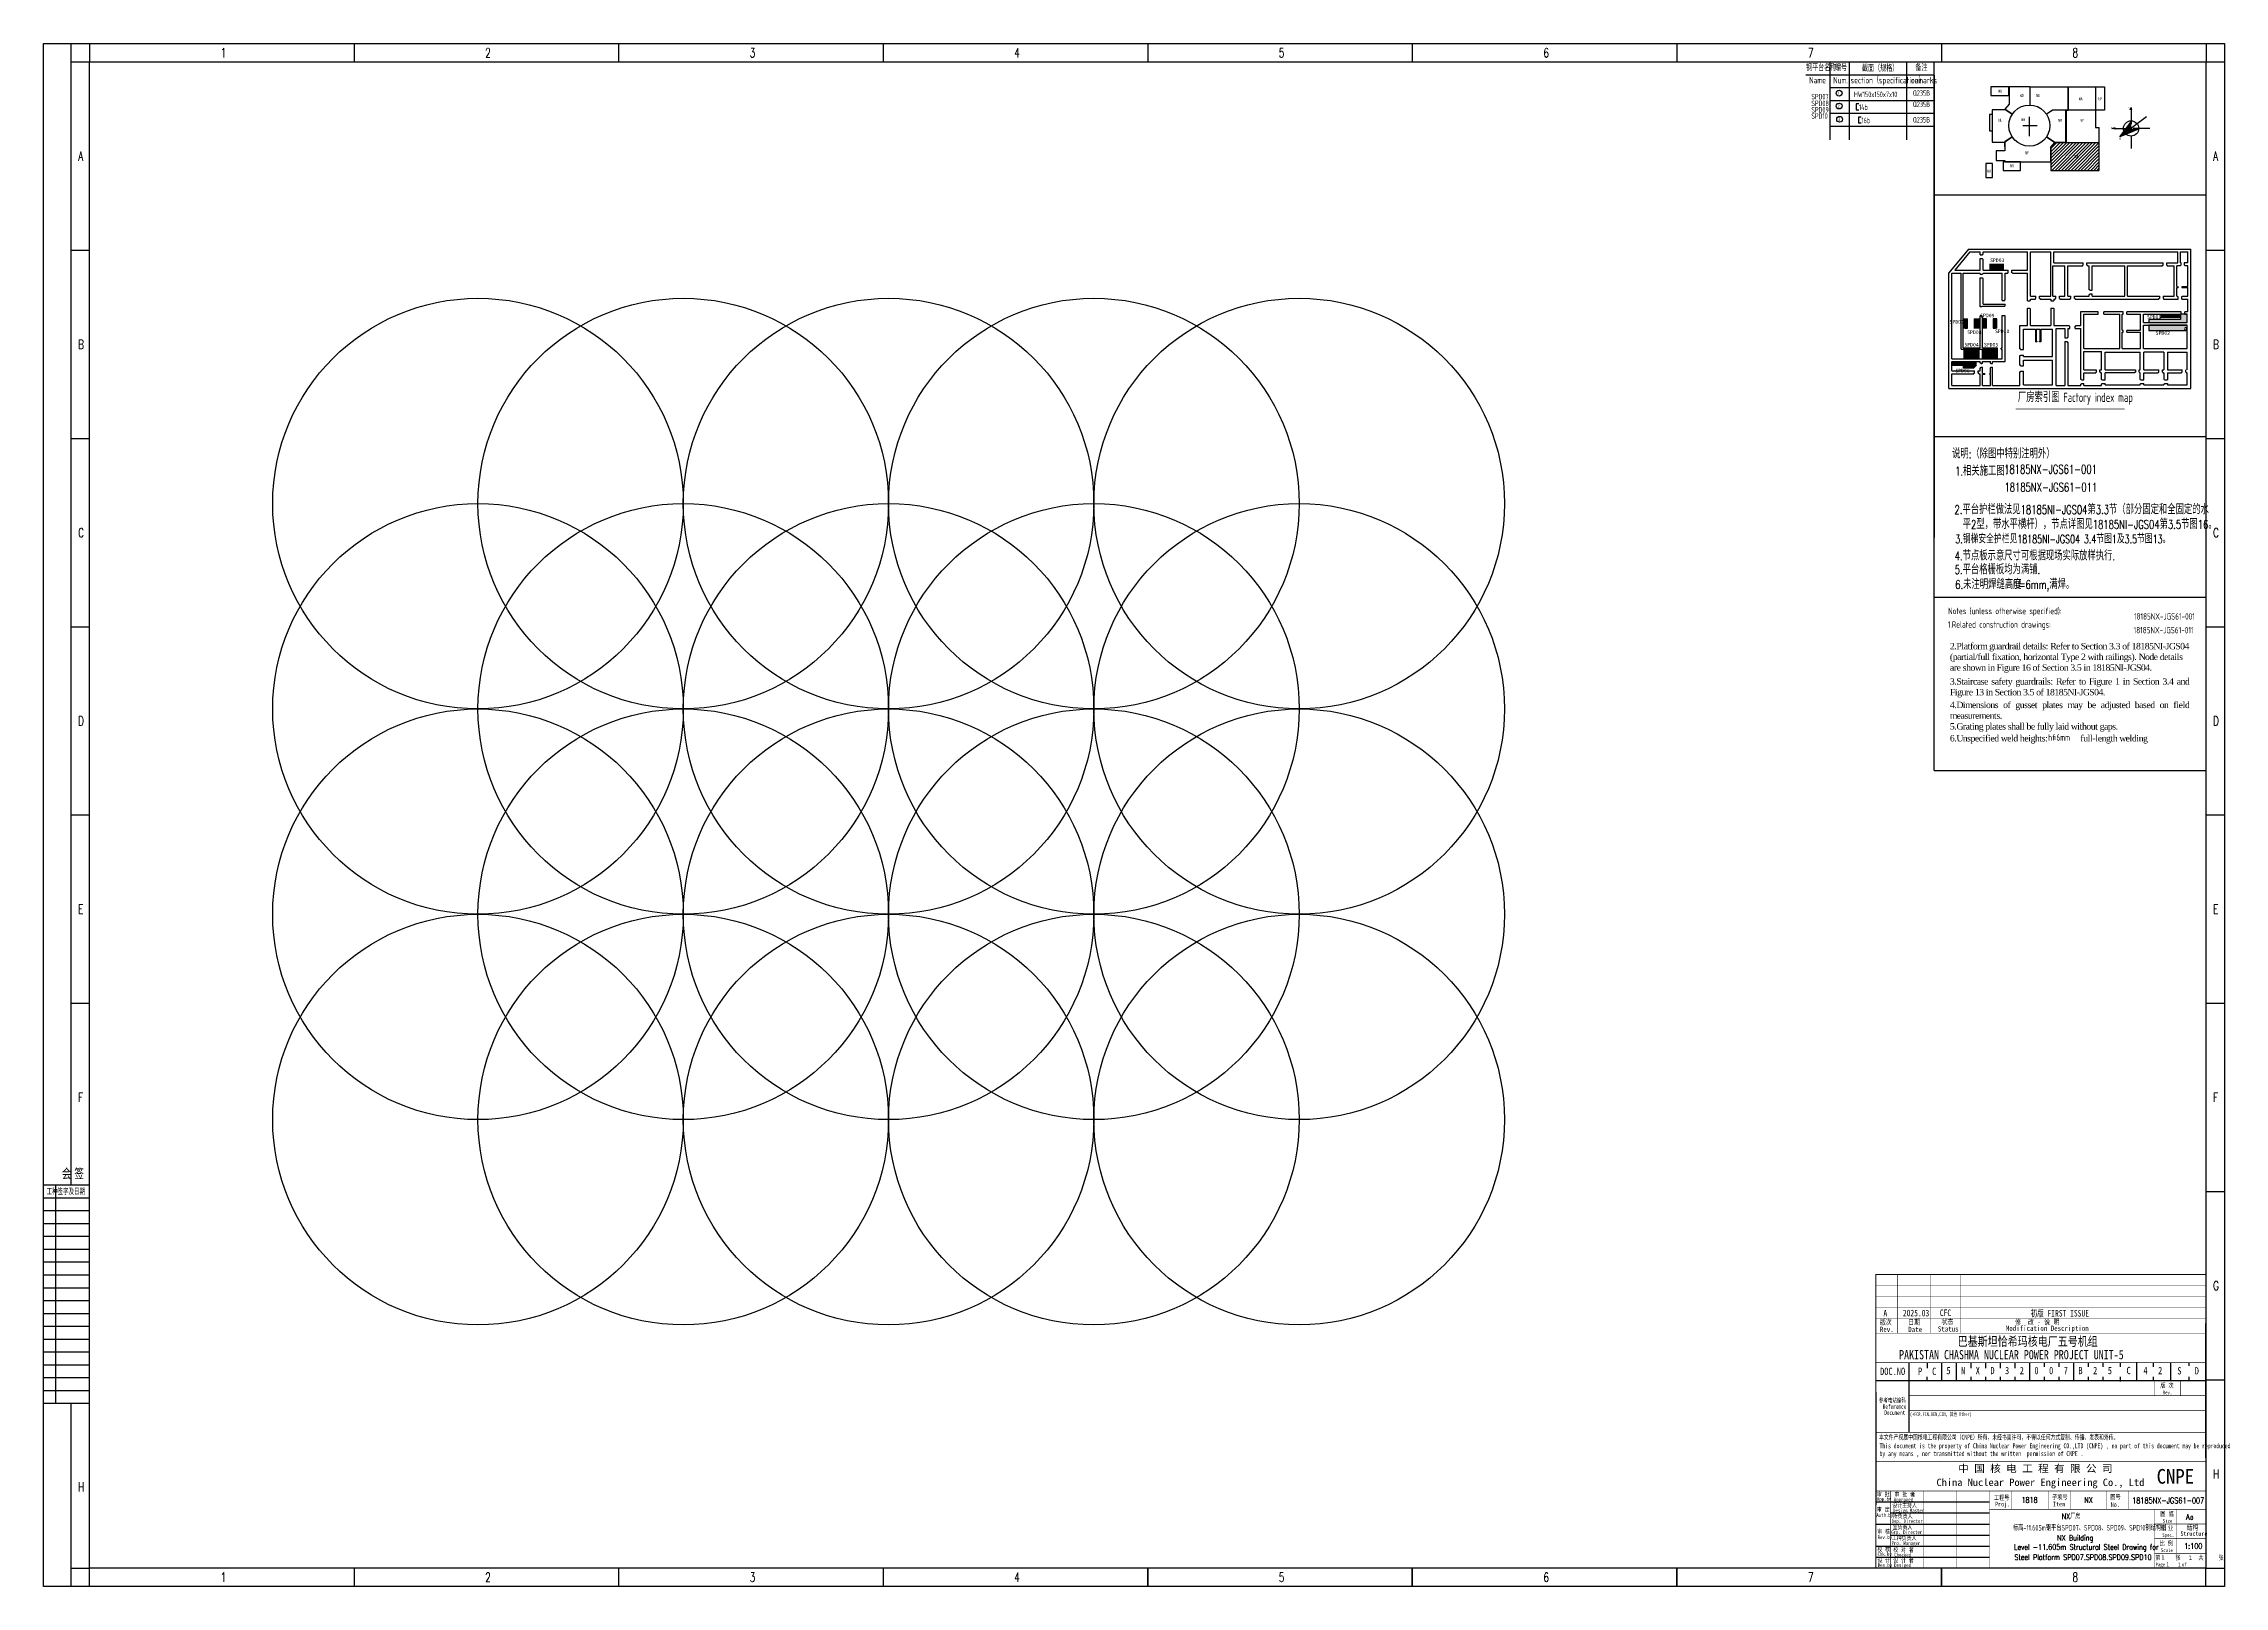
# Model space of a CAD drawing. Header units: metres. Extents: x 15327 to 134227, y 302559 to 386659.
import ezdxf
from ezdxf.enums import TextEntityAlignment as Align

# ---------------------------------------------------------------- set-up
doc = ezdxf.new("R2010")
doc.units = ezdxf.units.M
for name, pattern in [('CENTER', [2, 1.25, -0.25, 0.25, -0.25]), ('CONTINOUS', [0]), ('DASH', [0.35, 0.25, -0.1]), ('DOTE', [2.42, 2, -0.2, 0.02, -0.2]), ('HIDDEN', [0.375, 0.25, -0.125])]:
    doc.linetypes.add(name, pattern=pattern)
for name, color, linetype in [('1', 1, 'CONTINUOUS'), ('C77(文本)', 3, 'CONTINUOUS'), ('DEN202303', 1, 'CONTINUOUS'), ('DOTE', 11, 'DOTE'), ('DX条件钢平台', 52, 'CONTINUOUS'), ('NUM', 7, 'CONTINUOUS'), ('PDIM', 3, 'CONTINUOUS'), ('PUB_TEXT', 7, 'CONTINUOUS'), ('STEEL', 7, 'CONTINUOUS'), ('TEXT', 7, 'CONTINUOUS'), ('TK', 7, 'CONTINUOUS'), ('Wall', 7, 'CONTINUOUS'), ('图框', 4, 'CONTINOUS'), ('土建', 4, 'CONTINUOUS'), ('墙柱标注', 220, 'CONTINUOUS'), ('房间号', 7, 'CONTINUOUS'), ('指北针', 3, 'CONTINUOUS'), ('标注', 3, 'CONTINUOUS'), ('梁__虚线', 4, 'DASH'), ('河北布置专业DX条件2015.6.5', 1, 'CONTINUOUS')]:
    doc.layers.add(name, color=color, linetype=linetype)
doc.styles.add('0902', font='tssdeng.shx', dxfattribs={"width": 0.7, "bigfont": 'tssdchn.shx'})
doc.styles.add('1', font='ROMANS', dxfattribs={"width": 0.7, "bigfont": 'HZTXT'})
doc.styles.add('bine', font='binee.shx', dxfattribs={"width": 0.7, "bigfont": 'binec.shx'})
doc.styles.add('CHINESE-3', font='romand.shx', dxfattribs={"width": 0.8, "bigfont": 'ochinese.shx'})
doc.styles.add('HT', font='simhei.ttf')
doc.styles.add('HZ', font='TXT.shx', dxfattribs={"width": 0.7, "bigfont": 'hz.shx'})
doc.styles.add('RH', font='romans.shx', dxfattribs={"width": 0.7, "bigfont": 'hz.shx'})
doc.styles.add('ROMAND', font='romand.shx', dxfattribs={"width": 0.7, "bigfont": 'ochinese.shx'})
doc.styles.add('S1', font='tssdeng.shx', dxfattribs={"width": 0.7, "bigfont": 'tssdchn.shx'})
doc.styles.add('TSSD_DIMENSION', font='tssdeng.shx', dxfattribs={"width": 0.7, "bigfont": 'Hztxt.shx'})
doc.styles.add('TSSD_Rein', font='Tssdeng.shx', dxfattribs={"width": 0.7, "bigfont": 'hztxt.shx'})
doc.styles.add('宋体', font='txt', dxfattribs={"width": 0.7})
doc.styles.add('汉字', font='STFANGSO.TTF', dxfattribs={"width": 0.8, "height": 4})
pattern_1 = [(0, (-256087.57, 808359.338), (0, 27.94), [20.32, -7.62]), (90, (-256087.57, 808359.338), (-27.94, 2e-15), [20.32, -7.62])]
pattern_2 = [(0, (-1655251.5, 3038820.666), (0, 27.94), [20.32, -7.62]), (90, (-1655251.5, 3038820.666), (-27.94, 2e-15), [20.32, -7.62])]

# ---------------------------------------------------------------- blocks, each defined once
blk = doc.blocks.new('会签')
at = {"color": 0}
for p, q in [((3629.7, -1305.7), (3604.7, -1305.7)), ((3611.4, -1424.7), (3611.4, -1305.7)), ((3629.7, -1312.7), (3604.7, -1312.7)), ((3629.7, -1319.7), (3604.7, -1319.7)), ((3629.7, -1326.7), (3604.7, -1326.7)), ((3629.7, -1333.7), (3604.7, -1333.7)), ((3629.7, -1340.7), (3604.7, -1340.7)), ((3629.7, -1347.7), (3604.7, -1347.7)), ((3629.7, -1354.7), (3604.7, -1354.7)), ((3629.7, -1361.7), (3604.7, -1361.7)), ((3629.7, -1368.7), (3604.7, -1368.7)), ((3629.7, -1375.7), (3604.7, -1375.7)), ((3629.7, -1382.7), (3604.7, -1382.7)), ((3629.7, -1389.7), (3604.7, -1389.7)), ((3629.7, -1396.7), (3604.7, -1396.7)), ((3629.7, -1403.7), (3604.7, -1403.7)), ((3629.7, -1410.7), (3604.7, -1410.7)), ((3629.7, -1417.7), (3604.7, -1417.7)), ((3629.7, -1424.7), (3604.7, -1424.7))]:
    blk.add_line(p, q, dxfattribs=at)
at = {"color": 0, "style": 'bine', "width": 0.7}
for s, height, p in [('会 签  ', 6, (3622.2, -1302.5)), ('工种签字及日期', 3.3, (3616.8, -1310.9))]:
    blk.add_text(s, height=height, dxfattribs=at).set_placement(p, align=Align.CENTER)
blk = doc.blocks.new('A$C3DE578EB')
at = {"layer": 'Wall', "linetype": 'HIDDEN'}
h = blk.add_hatch(dxfattribs=at)
h.set_pattern_fill('ANSI31', color=2, scale=3, style=0)
h.set_pattern_definition([(45, (-5943.466, 331319.66), (-6.7351921, 6.7351921), [])])
h.paths.add_polyline_path([(4784, 2580), (4754, 2580), (4754, 2540), (4784, 2540)])
h = blk.add_hatch(dxfattribs=at)
h.set_pattern_fill('ANSI31', color=2, scale=3, style=0)
h.set_pattern_definition([(45, (-5755.466, 331319.66), (-6.7351921, 6.7351921), [])])
h.paths.add_polyline_path([(4972, 2580), (4942, 2580), (4942, 2540), (4972, 2540)])
at = {"layer": 'Wall'}
for p, q in [((1071, 7600), (0, 6302)), ((1146, 7440), (321, 6440)), ((1071, 7600), (13192, 7600)), ((1146, 7440), (1700, 7440)), ((1700, 7338), (1700, 7440)), ((1700, 7280), (1700, 7440)), ((1700, 7280), (1830, 7280)), ((1830, 7310), (1860, 7310)), ((1830, 7280), (1830, 7310)), ((1860, 7440), (4282, 7440)), ((1860, 7338), (1860, 7440)), ((1860, 7310), (1860, 7440)), ((4242, 7440), (4282, 7440)), ((4282, 6440), (4282, 7440)), ((4442, 7440), (5552, 7440)), ((4442, 5030), (4442, 7440)), ((5552, 5030), (5552, 7440)), ((5712, 7440), (12472, 7440)), ((5712, 6840), (5712, 7440)), ((12472, 6840), (12472, 7440)), ((12632, 6840), (12632, 7440)), ((12632, 7440), (13032, 7440)), ((13032, 6840), (13032, 7440)), ((13192, 0), (13192, 7600)), ((0, 0), (0, 6302)), ((160, 6280), (660, 6280)), ((160, 1620), (160, 6280)), ((321, 6440), (1700, 6440)), ((660, 2140), (660, 6280)), ((780, 6280), (1700, 6280)), ((780, 2220), (780, 6280)), ((1700, 6440), (1700, 7080)), ((1700, 7080), (1830, 7080)), ((1700, 6220), (1700, 6280)), ((1700, 6220), (1830, 6220)), ((1700, 6020), (1830, 6020)), ((1700, 4480), (1700, 6020)), ((1830, 7050), (1830, 7080)), ((1830, 7050), (1860, 7050)), ((1830, 6220), (1830, 6250)), ((1860, 6250), (1830, 6250)), ((1830, 6020), (1830, 5990)), ((1860, 5990), (1830, 5990)), ((1860, 6440), (1860, 7050)), ((1860, 6440), (3232, 6440)), ((1860, 6280), (2892, 6280)), ((1860, 6250), (1860, 6280)), ((1860, 6250), (1860, 6280)), ((1860, 4600), (1860, 5990)), ((2892, 4800), (2892, 6280)), ((3072, 6280), (3202, 6280)), ((3072, 4830), (3072, 6280)), ((3202, 6310), (3202, 6280)), ((3232, 6310), (3202, 6310)), ((3232, 6310), (3232, 6440)), ((3432, 6440), (4282, 6440)), ((3432, 6310), (3432, 6440)), ((3462, 6310), (3432, 6310)), ((3462, 6280), (3462, 6310)), ((3462, 6280), (4282, 6280)), ((4282, 4770), (4282, 6280)), ((5672, 6680), (6322, 6680)), ((5672, 5030), (5672, 6680)), ((5712, 6840), (7322, 6840)), ((6322, 5030), (6322, 6680)), ((6482, 5030), (6482, 6680)), ((6482, 6680), (7292, 6680)), ((7292, 6710), (7322, 6710)), ((7292, 6680), (7292, 6710)), ((7322, 6710), (7322, 6840)), ((7522, 6710), (7522, 6840)), ((7522, 6840), (11672, 6840)), ((7522, 6710), (7552, 6710)), ((7552, 6680), (7552, 6710)), ((7552, 6680), (7642, 6680)), ((7642, 5380), (7642, 6680)), ((7802, 6680), (9582, 6680)), ((7802, 5350), (7802, 6680)), ((9582, 6460), (9582, 6680)), ((9582, 5030), (9582, 6680)), ((9742, 6680), (11642, 6680)), ((9742, 6460), (9742, 6680)), ((9742, 5030), (9742, 6680)), ((11642, 6680), (11642, 6710)), ((11642, 6710), (11672, 6710)), ((11672, 6710), (11672, 6840)), ((11872, 6710), (11872, 6840)), ((11872, 6840), (12472, 6840)), ((11872, 6710), (11902, 6710)), ((11902, 6680), (11902, 6710)), ((11902, 6680), (12272, 6680)), ((12272, 5030), (12272, 6680)), ((12432, 5560), (12432, 6680)), ((12632, 6680), (12432, 6680)), ((12662, 6840), (12632, 6840)), ((12632, 6680), (12632, 6710)), ((12662, 6710), (12632, 6710)), ((12662, 6710), (12662, 6840)), ((13032, 6840), (12822, 6840)), ((12822, 6840), (12822, 6710)), ((12852, 6710), (12822, 6710)), ((12852, 6710), (12852, 6680)), ((13032, 6680), (12852, 6680)), ((13032, 5560), (13032, 6680)), ((2892, 4800), (3042, 4800)), ((3042, 4800), (3042, 4830)), ((3072, 4830), (3042, 4830)), ((4282, 4770), (4412, 4770)), ((4442, 5030), (4742, 5030)), ((4442, 4870), (4712, 4870)), ((4442, 4800), (4442, 4870)), ((4742, 4900), (4742, 5030)), ((4942, 5030), (5552, 5030)), ((4942, 4900), (4942, 5030)), ((4972, 4870), (5552, 4870)), ((5552, 4870), (5552, 4770)), ((5552, 4770), (5712, 4770)), ((5672, 5030), (5822, 5030)), ((5712, 4870), (5712, 4770)), ((5712, 4870), (5792, 4870)), ((5822, 4900), (5822, 5030)), ((6022, 5030), (6322, 5030)), ((6022, 4900), (6022, 5030)), ((6052, 4870), (6612, 4870)), ((6482, 5030), (6642, 5030)), ((6612, 4870), (6612, 4900)), ((6612, 4900), (6642, 4900)), ((6642, 4900), (6642, 5030)), ((6842, 4900), (6842, 5030)), ((6842, 5030), (7642, 5030)), ((6842, 4900), (6872, 4900)), ((6872, 4870), (6872, 4900)), ((6872, 4870), (11442, 4870)), ((7672, 5380), (7642, 5380)), ((7642, 5030), (7642, 5120)), ((7672, 5120), (7642, 5120)), ((7672, 5350), (7672, 5380)), ((7672, 5350), (7802, 5350)), ((7672, 5150), (7672, 5120)), ((7672, 5150), (7802, 5150)), ((7802, 5030), (7802, 5150)), ((7802, 5030), (9582, 5030)), ((9742, 5030), (11472, 5030)), ((11472, 5030), (11472, 4900)), ((11672, 5030), (12272, 5030)), ((11672, 5030), (11672, 4900)), ((11702, 4870), (12492, 4870)), ((12432, 5560), (12462, 5560)), ((12432, 5500), (12492, 5500)), ((12432, 5030), (12432, 5500)), ((12432, 5030), (12462, 5030)), ((12492, 5530), (12492, 5500)), ((12492, 4870), (12492, 5000)), ((12692, 5530), (12692, 5500)), ((12692, 5500), (13032, 5500)), ((12692, 4870), (12692, 5000)), ((12692, 4870), (13032, 4870)), ((12722, 5560), (13032, 5560)), ((12722, 5030), (13032, 5030)), ((13032, 5030), (13032, 5500)), ((13032, 4200), (13032, 4870)), ((1700, 4450), (1700, 4480)), ((1790, 4450), (1700, 4450)), ((1700, 2220), (1700, 3950)), ((1790, 3950), (1700, 3950)), ((1790, 4480), (3042, 4480)), ((1790, 4480), (1790, 4450)), ((1790, 3920), (1790, 3950)), ((1790, 3920), (1820, 3920)), ((1820, 2220), (1820, 3920)), ((1860, 4600), (2892, 4600)), ((2892, 4600), (3042, 4600)), ((2892, 3980), (3042, 3980)), ((2892, 2220), (2892, 3980)), ((3042, 4600), (3042, 4570)), ((3072, 4570), (3042, 4570)), ((3072, 4510), (3072, 4570)), ((3072, 1460), (3072, 3950)), ((4282, 4370), (4411, 4370)), ((4282, 3430), (4282, 4370)), ((4442, 3430), (4442, 4340)), ((5552, 4370), (5712, 4370)), ((5552, 4370), (5552, 3430)), ((5712, 4370), (5712, 3430)), ((7192, 4200), (8112, 4200)), ((7192, 3430), (7192, 4200)), ((7352, 4040), (8142, 4040)), ((7352, 2170), (7352, 4040)), ((8142, 4040), (8142, 4170)), ((8442, 4040), (8442, 4170)), ((8442, 4040), (9322, 4040)), ((8472, 4200), (9472, 4200)), ((9322, 2170), (9322, 4040)), ((9442, 3180), (9442, 4040)), ((9442, 4040), (9502, 4040)), ((9502, 4040), (9502, 4170)), ((9702, 4040), (9702, 4170)), ((9702, 4040), (10442, 4040)), ((9732, 4200), (12632, 4200)), ((10442, 3180), (10442, 4040)), ((10602, 4040), (12662, 4040)), ((10602, 3600), (10602, 4040)), ((10602, 3600), (12992, 3600)), ((12662, 4040), (12662, 4170)), ((12862, 4040), (12862, 4170)), ((12862, 4040), (12992, 4040)), ((12892, 4200), (13032, 4200)), ((12992, 3600), (12992, 4040)), ((3872, 3430), (4282, 3430)), ((3872, 2150), (3872, 3430)), ((4072, 2120), (4072, 3230)), ((4072, 3230), (4723, 3230)), ((4442, 3430), (5552, 3430)), ((4723, 3230), (4723, 2540)), ((4784, 2540), (4723, 2540)), ((4763, 3230), (4963, 3230)), ((4763, 3230), (4763, 2580)), ((5003, 2540), (4942, 2540)), ((4963, 3230), (4963, 2580)), ((5003, 3230), (5652, 3230)), ((5003, 3230), (5003, 2540)), ((5652, 1740), (5652, 3230)), ((5712, 3430), (6552, 3430)), ((5852, 160), (5852, 3270)), ((5852, 3270), (6322, 3270)), ((6322, 3270), (6322, 2750)), ((6322, 2750), (6452, 2750)), ((6322, 2550), (6452, 2550)), ((6322, 2550), (6322, 160)), ((6452, 2780), (6482, 2780)), ((6452, 2780), (6452, 2750)), ((6452, 2550), (6452, 2520)), ((6452, 2520), (6482, 2520)), ((6482, 3270), (6482, 2780)), ((6482, 3270), (6582, 3270)), ((6482, 2520), (6482, 160)), ((6552, 3400), (6552, 3430)), ((6552, 3400), (6582, 3400)), ((6582, 3270), (6582, 3400)), ((6882, 3270), (6882, 3400)), ((6882, 3400), (6912, 3400)), ((6882, 3270), (7192, 3270)), ((6912, 3430), (7192, 3430)), ((6912, 3400), (6912, 3430)), ((7192, 1660), (7192, 3270)), ((9442, 3180), (9472, 3180)), ((9442, 3060), (9502, 3060)), ((9442, 2170), (9442, 3060)), ((9472, 3150), (9472, 3180)), ((9502, 3150), (9472, 3150)), ((9502, 3060), (9502, 3150)), ((9702, 3060), (9702, 3150)), ((9732, 3150), (9702, 3150)), ((9702, 3060), (10442, 3060)), ((9732, 3180), (10442, 3180)), ((9732, 3180), (9732, 3150)), ((10442, 2170), (10442, 3060)), ((10602, 2170), (10602, 3440)), ((10602, 3440), (12992, 3440)), ((12992, 2170), (12992, 3440)), ((160, 1620), (2892, 1620)), ((160, 1460), (1700, 1460)), ((160, 960), (160, 1460)), ((660, 2140), (2642, 2140)), ((780, 2220), (1700, 2220)), ((1700, 1380), (1700, 1460)), ((1730, 1350), (1790, 1350)), ((1820, 1350), (1730, 1350)), ((1820, 2220), (2612, 2220)), ((1820, 1460), (2260, 1460)), ((1820, 1350), (1820, 1460)), ((2260, 1380), (2260, 1460)), ((2260, 1380), (2290, 1380)), ((2290, 1350), (2290, 1380)), ((2290, 1350), (2380, 1350)), ((2380, 1460), (3072, 1460)), ((2380, 1350), (2380, 1460)), ((2642, 2140), (2642, 2190)), ((2842, 2140), (2842, 2190)), ((2842, 2140), (2892, 2140)), ((2872, 2220), (2892, 2220)), ((2892, 1620), (2892, 2140)), ((3872, 1270), (3872, 1790)), ((3902, 2120), (4072, 2120)), ((3902, 1820), (4072, 1820)), ((3902, 1240), (4072, 1240)), ((4072, 1740), (4072, 1820)), ((4072, 1740), (5652, 1740)), ((4072, 1240), (4072, 1540)), ((4072, 1540), (5652, 1540)), ((5652, 200), (5652, 1540)), ((7192, 490), (7192, 1660)), ((7352, 2170), (9322, 2170)), ((7352, 1010), (7352, 2010)), ((7352, 2010), (8312, 2010)), ((7352, 2010), (8312, 2010)), ((8312, 1010), (8312, 2010)), ((8312, 1930), (8312, 2010)), ((8512, 1970), (10422, 1970)), ((8512, 1010), (8512, 1970)), ((8512, 1900), (8512, 1970)), ((9442, 2170), (10442, 2170)), ((10422, 1900), (10422, 1970)), ((10422, 1010), (10422, 1900)), ((10602, 2170), (12992, 2170)), ((11717, 1970), (10622, 1970)), ((10622, 1930), (10622, 1970)), ((10622, 1010), (10622, 1930)), ((11717, 1970), (11717, 1900)), ((11717, 1900), (11717, 1010)), ((11917, 1970), (11917, 1900)), ((11917, 1970), (12992, 1970)), ((11917, 1900), (11917, 1010)), ((12992, 1010), (12992, 1970)), ((0, 0), (13192, 0)), ((160, 960), (1390, 960)), ((160, 160), (160, 800)), ((160, 800), (1360, 800)), ((160, 160), (1700, 160)), ((1360, 800), (1360, 830)), ((1360, 830), (1390, 830)), ((1390, 830), (1390, 960)), ((1590, 960), (1700, 960)), ((1590, 830), (1590, 960)), ((1620, 830), (1590, 830)), ((1620, 800), (1620, 830)), ((1620, 800), (1700, 800)), ((1700, 960), (1700, 1120)), ((1700, 160), (1700, 800)), ((1730, 1150), (1820, 1150)), ((1820, 820), (1820, 1150)), ((1820, 820), (1960, 820)), ((1820, 160), (1820, 760)), ((1960, 760), (1820, 760)), ((1820, 160), (2260, 160)), ((1960, 760), (1960, 820)), ((2220, 760), (2220, 820)), ((2260, 820), (2220, 820)), ((2260, 760), (2220, 760)), ((2260, 820), (2260, 1120)), ((2260, 1120), (2290, 1120)), ((2260, 160), (2260, 760)), ((2260, 160), (2260, 760)), ((2290, 1150), (2380, 1150)), ((2290, 1120), (2290, 1150)), ((2380, 160), (2380, 1150)), ((2380, 160), (3872, 160)), ((3872, 160), (3872, 910)), ((3902, 940), (4072, 940)), ((4072, 200), (4072, 940)), ((4072, 200), (5652, 200)), ((5852, 160), (6322, 160)), ((6482, 160), (7192, 160)), ((7222, 490), (7192, 490)), ((7192, 160), (7192, 230)), ((7222, 230), (7192, 230)), ((7222, 460), (7222, 490)), ((7222, 460), (7352, 460)), ((7222, 230), (7222, 260)), ((7222, 260), (7352, 260)), ((7352, 850), (8002, 850)), ((7352, 460), (7352, 850)), ((7352, 160), (7352, 260)), ((7352, 160), (8312, 160)), ((8032, 880), (8002, 880)), ((8002, 880), (8002, 850)), ((8262, 880), (8232, 880)), ((8262, 880), (8262, 850)), ((8262, 850), (8312, 850)), ((8312, 490), (8312, 850)), ((8342, 490), (8312, 490)), ((8312, 160), (8312, 230)), ((8342, 230), (8312, 230)), ((8342, 460), (8342, 490)), ((8342, 460), (8512, 460)), ((8342, 230), (8342, 260)), ((8342, 260), (8512, 260)), ((8512, 460), (8512, 850)), ((10132, 850), (8512, 850)), ((8512, 200), (8512, 260)), ((8512, 200), (10422, 200)), ((10162, 880), (10132, 880)), ((10132, 880), (10132, 850)), ((10392, 880), (10362, 880)), ((10392, 880), (10392, 850)), ((10392, 850), (10422, 850)), ((10422, 490), (10422, 850)), ((10452, 490), (10422, 490)), ((10422, 200), (10422, 230)), ((10452, 230), (10422, 230)), ((10452, 460), (10452, 490)), ((10452, 460), (10622, 460)), ((10452, 230), (10452, 260)), ((10452, 260), (10622, 260)), ((10622, 1010), (11437, 1010)), ((10622, 460), (10622, 850)), ((10622, 850), (11407, 850)), ((10622, 200), (10622, 260)), ((10622, 200), (11717, 200)), ((11437, 880), (11407, 880)), ((11407, 880), (11407, 850)), ((11437, 880), (11437, 1010)), ((11637, 1010), (11717, 1010)), ((11637, 880), (11637, 1010)), ((11667, 880), (11637, 880)), ((11667, 880), (11667, 850)), ((11667, 850), (11717, 850)), ((11717, 850), (11717, 490)), ((11717, 850), (11717, 850)), ((11747, 490), (11717, 490)), ((11717, 230), (11717, 200)), ((11747, 230), (11717, 230)), ((11747, 460), (11747, 490)), ((11747, 460), (11917, 460)), ((11747, 230), (11747, 260)), ((11747, 260), (11917, 260)), ((11917, 1010), (12712, 1010)), ((11917, 850), (11917, 460)), ((11917, 850), (12682, 850)), ((11917, 260), (11917, 200)), ((11917, 200), (12992, 200)), ((12712, 880), (12682, 880)), ((12682, 880), (12682, 850)), ((12712, 880), (12712, 1010)), ((12912, 880), (12912, 1010)), ((12942, 880), (12912, 880)), ((12942, 880), (12942, 850)), ((12942, 850), (12992, 850)), ((12942, 850), (12992, 850)), ((12992, 200), (12992, 850)), ((12992, 850), (12992, 850))]:
    blk.add_line(p, q, dxfattribs=at)
for points in [[(3042, 4830), (3072, 4830)], [(3042, 4800), (3042, 4830)], [(4412, 4800), (4442, 4800)], [(4412, 4770), (4412, 4800)], [(4712, 4900), (4742, 4900)], [(4712, 4870), (4712, 4900)], [(4942, 4900), (4972, 4900), (4972, 4870)], [(5792, 4900), (5822, 4900)], [(5792, 4870), (5792, 4900)], [(6022, 4900), (6052, 4900), (6052, 4870)], [(11442, 4900), (11472, 4900)], [(11442, 4870), (11442, 4900)], [(11672, 4900), (11702, 4900), (11702, 4870)], [(12462, 5560), (12462, 5530)], [(12462, 5530), (12492, 5530)], [(12462, 5030), (12462, 5000)], [(12462, 5000), (12492, 5000)], [(12692, 5530), (12722, 5530), (12722, 5560)], [(12692, 5000), (12722, 5000), (12722, 5030)], [(3042, 4510), (3072, 4510)], [(3042, 4480), (3042, 4510)], [(3072, 3950), (3042, 3950), (3042, 3980)], [(4411, 4370), (4411, 4340)], [(4412, 4340), (4442, 4340)], [(8142, 4170), (8112, 4170), (8112, 4200)], [(8472, 4200), (8472, 4170), (8442, 4170)], [(9502, 4170), (9472, 4170), (9472, 4200)], [(9732, 4200), (9732, 4170), (9702, 4170)], [(12662, 4170), (12632, 4170), (12632, 4200)], [(12892, 4200), (12892, 4170), (12862, 4170)], [(1730, 1380), (1700, 1380)], [(1730, 1350), (1730, 1380)], [(2642, 2190), (2612, 2190), (2612, 2220)], [(2872, 2220), (2872, 2190), (2842, 2190)], [(3902, 2150), (3872, 2150)], [(3872, 1790), (3902, 1790), (3902, 1820)], [(3902, 1270), (3872, 1270)], [(3902, 2120), (3902, 2150)], [(3902, 1240), (3902, 1270)], [(1700, 1120), (1730, 1120), (1730, 1150)], [(3872, 910), (3902, 910), (3902, 940)], [(7352, 1010), (8032, 1010), (8032, 880)], [(8232, 880), (8232, 1010), (8312, 1010)], [(8262, 1010), (8312, 1010)], [(8512, 1010), (10162, 1010), (10162, 880)], [(10362, 880), (10362, 1010), (10422, 1010)], [(10392, 850), (10422, 850)], [(12992, 850), (12992, 850)]]:
    blk.add_lwpolyline(points, dxfattribs=at)
for points in [[(4784, 2540), (4754, 2540), (4754, 2580), (4784, 2580)], [(4972, 2540), (4942, 2540), (4942, 2580), (4972, 2580)]]:
    blk.add_lwpolyline(points, close=True, dxfattribs=at)
at = {"layer": 'Wall', "elevation": 0}
blk.add_lwpolyline([(11717, 850), (11717, 850)], dxfattribs=at)
blk = doc.blocks.new('A$C6CBB1B08')
at = {"layer": '河北布置专业DX条件2015.6.5'}
for p, q in [((631, 197), (64, 197)), ((64, 197), (64, 0)), ((631, 197), (631, 0)), ((64, 0), (631, 0))]:
    blk.add_line(p, q, dxfattribs=at)
blk.add_arc((347, 398), 348, 324.647143, 215.352857, dxfattribs=at)
blk = doc.blocks.new('B202491810562')
at = {"layer": '房间号', "linetype": 'ByBlock', "ltscale": 1000}
h = blk.add_hatch(dxfattribs=at)
h.set_pattern_fill('ANSI31', color=256, scale=1000)
h.set_pattern_definition([(45, (-159094.41, 72680.96), (-88.38835, 88.38835), [])])
h.paths.add_polyline_path([(6193, 1904), (4379, 1904), (3769, 1904), (3554, 1644), (3554, 384), (6193, 384)])
h.paths.add_polyline_path([(4808, 1010), (4808, 1278), (5130, 1278), (5130, 1010)], flags=24)
at = {"linetype": 'CENTER', "ltscale": 1500}
for p, q in [((2014, 2828), (2809, 2828)), ((2379, 2258), (2379, 3311))]:
    blk.add_line(p, q, dxfattribs=at)
at = {"layer": '土建', "color": 1, "linetype": 'ByBlock'}
for p, q in [((270, 4948), (270, 4468)), ((1267, 4948), (270, 4948)), ((1267, 4468), (1267, 4948)), ((2399, 4948), (1271, 4948)), ((1271, 4948), (1271, 4003)), ((2399, 4948), (4487, 4948)), ((2425, 3946), (2425, 4948)), ((4487, 4948), (4487, 3676)), ((4487, 4785), (4487, 4876)), ((4491, 4948), (5977, 4948)), ((4491, 3676), (4491, 4948)), ((5977, 4948), (5977, 3676)), ((5977, 4948), (6473, 4948)), ((5977, 4948), (5977, 3676)), ((6473, 4948), (6473, 3676)), ((270, 4468), (1267, 4468)), ((1073, 3692), (351, 3692)), ((351, 3692), (351, 1932)), ((1447, 3450), (1040, 3719)), ((1271, 4003), (1041, 3719)), ((1041, 3719), (1446, 3449)), ((1446, 3449), (1073, 3692)), ((3653, 3676), (3311, 3449)), ((3642, 3669), (3311, 3450)), ((3654, 3672), (3316, 3448)), ((4487, 3676), (3653, 3676)), ((4375, 3672), (3654, 3672)), ((4375, 1908), (4375, 3672)), ((4375, 3672), (4375, 1908)), ((5977, 3672), (4379, 3672)), ((4379, 3672), (4379, 1908)), ((4523, 3672), (4407, 3672)), ((4415, 3676), (4487, 3676)), ((4487, 4696), (4487, 4725)), ((4487, 3879), (4487, 4648)), ((4487, 3676), (4487, 3819)), ((5977, 3676), (4491, 3676)), ((6473, 3676), (5977, 3676)), ((5977, 3672), (5977, 2714)), ((351, 3424), (211, 3424)), ((211, 3424), (211, 2542)), ((211, 2542), (351, 2542)), ((4375, 2924), (4375, 1908)), ((5977, 2714), (6193, 2714)), ((6193, 1908), (6193, 2714)), ((351, 1932), (1025, 1932)), ((1043, 1444), (577, 1444)), ((577, 1444), (577, 916)), ((1025, 1932), (1442, 2208)), ((1045, 1939), (1043, 1444)), ((1448, 2206), (1045, 1939)), ((1045, 1668), (1045, 1939)), ((3763, 1907), (3311, 2208)), ((3763, 1907), (3311, 2207)), ((3316, 2208), (3769, 1908)), ((3550, 1645), (3763, 1907)), ((3550, 856), (3550, 1645)), ((3769, 1904), (3554, 1644)), ((3554, 1644), (3554, 384)), ((3769, 1908), (4375, 1908)), ((4375, 1904), (3769, 1904)), ((4375, 1904), (4379, 1904)), ((4379, 1908), (6193, 1908)), ((4379, 1904), (6193, 1904)), ((6193, 384), (6193, 1904)), ((376, 764), (0, 764)), ((0, 764), (0, 0)), ((0, 0), (376, 0)), ((376, 0), (376, 764)), ((577, 916), (1041, 916)), ((942, 852), (942, 372)), ((1897, 852), (942, 852)), ((942, 372), (1897, 372)), ((1041, 916), (1041, 856)), ((1041, 856), (3550, 856)), ((1897, 372), (1897, 852)), ((1897, 372), (1897, 852)), ((3554, 384), (6193, 384))]:
    blk.add_line(p, q, dxfattribs=at)
at = {"layer": '土建', "color": 3, "linetype": 'ByBlock'}
for p, q in [((7924, 3717), (7924, 2907)), ((6998, 2673), (7924, 2672)), ((8759, 3310), (7315, 2205)), ((8939, 2672), (8042, 2672)), ((7924, 2259), (7924, 1570))]:
    blk.add_line(p, q, dxfattribs=at)
blk.add_lwpolyline([(8336, 2632), (7315, 2205), (7968, 3083)], dxfattribs=at)
at = {"layer": '土建', "color": 1, "linetype": 'ByBlock'}
blk.add_circle((2379, 2828), 1119, dxfattribs=at)
at = {"layer": '土建', "color": 3, "linetype": 'ByBlock'}
blk.add_circle((7924, 2672), 414, dxfattribs=at)
blk.add_point((7690, 2656), dxfattribs=at)
blk.add_point((7690, 2656), dxfattribs=at)
for points in [[(7968, 3083), (7315, 2205), (7925, 2672)], [(7925, 2672), (8336, 2632), (7315, 2205)]]:
    blk.add_solid(points, dxfattribs=at)
at = {"layer": '指北针'}
for p, q in [((7888, 3681), (7924, 3813)), ((7961, 3681), (7924, 3813)), ((7049, 2709), (6917, 2673)), ((7049, 2636), (6917, 2673))]:
    blk.add_line(p, q, dxfattribs=at)
for points in [[(7924, 3717), (7888, 3681), (7924, 3813)], [(7961, 3681), (7924, 3813), (7924, 3717)], [(7013, 2673), (7049, 2709), (6917, 2673)], [(7049, 2636), (6917, 2673), (7013, 2673)]]:
    blk.add_solid(points, dxfattribs=at)
at = {"color": 0, "linetype": 'ByBlock', "width": 0.8}
for s, p in [('NU', (691, 4623)), ('ND', (1867, 4382)), ('NE', (2752, 4382)), ('NA', (5068, 4203)), ('NP', (6129, 4203)), ('NL', (696, 3042)), ('NB', (1944, 3068)), ('NR', (3952, 3032)), ('NY', (5137, 3032)), ('NF', (2150, 1263)), ('NX', (4841, 1064)), ('NH', (68, 267)), ('NV', (1328, 554))]:
    blk.add_text(s, height=160, dxfattribs=at).set_placement(p)
at = {"layer": '指北针', "style": 'TSSD_DIMENSION', "width": 0.7}
for s, p in [('B', (7753, 3668)), ('A', (6814, 2607)), ('N', (7244, 2033))]:
    blk.add_text(s, height=150, dxfattribs=at).set_placement(p)

msp = doc.modelspace()

# ---------------------------------------------------------------- hatches: boundary and pattern name
at = {"layer": 'DX条件钢平台'}
h = msp.add_hatch(dxfattribs=at)
h.set_pattern_fill('ANSI37', color=256, scale=4, style=0)
h.set_pattern_definition([(45, (-236878.393, 915777.829), (-8.98025612, 8.98025612), []), (135, (-236878.393, 915777.829), (-8.98025612, -8.98025612), [])])
h.paths.add_polyline_path([(120213, 371660), (119980, 371660), (119980, 371140), (120213, 371140)])
h.paths.add_polyline_path([(120900, 371660), (120587, 371660), (120587, 371140), (120900, 371140)])
h.paths.add_polyline_path([(121253, 371660), (121020, 371660), (121020, 371140), (121253, 371140)])
h.paths.add_polyline_path([(121827, 371660), (121627, 371660), (121627, 371140), (121827, 371140)])
at = {"layer": '河北布置专业DX条件2015.6.5'}
h = msp.add_hatch(dxfattribs=at)
h.set_pattern_fill('ANGLE', color=256, scale=4)
h.set_pattern_definition([(0, (-234276.92, 873086.606), (0, 27.94), [20.32, -7.62]), (90, (-234276.92, 873086.606), (-27.94, 2e-15), [20.32, -7.62])])
h.paths.add_polyline_path([(122198, 374647), (121455, 374647), (121455, 374297), (121298, 374297), (122198, 374297)])
h = msp.add_hatch(dxfattribs=at)
h.set_pattern_fill('ANGLE', color=256, scale=4)
h.set_pattern_definition(pattern_1)
h.paths.add_polyline_path([(130102, 371463), (132202, 371463), (132202, 371903), (131842, 371903), (131842, 371623), (130102, 371623)])
h = msp.add_hatch(dxfattribs=at)
h.set_pattern_fill('ANGLE', color=256, scale=4)
h.set_pattern_definition(pattern_1)
h.paths.add_polyline_path([(132202, 371023), (132202, 371303), (130102, 371303), (130102, 371023)])
edge = h.paths.add_edge_path(flags=16)
edge.add_line((132162, 371166), (132162, 371053))
edge.add_arc((132122, 371110), 69.5, 54.64714, 305.35286)
edge.add_line((132162, 371166), (132202, 371166))
edge.add_line((132162, 371053), (132202, 371053))
edge.add_line((132202, 371053), (132202, 371166))
h = msp.add_hatch(dxfattribs=at)
h.set_pattern_fill('ANGLE', color=256, scale=4)
h.set_pattern_definition([(0, (112275.095, 699082.233), (0, 27.94), [20.32, -7.62]), (90, (112275.095, 699082.233), (-27.94, 2e-15), [20.32, -7.62])])
h.paths.add_polyline_path([(120861, 369483), (120861, 370003), (120039, 370003), (120039, 369483)])
h = msp.add_hatch(dxfattribs=at)
h.set_pattern_fill('ANGLE', color=256, scale=4)
h.set_pattern_definition([(0, (113266.095, 699082.233), (0, 27.94), [20.32, -7.62]), (90, (113266.095, 699082.233), (-27.94, 2e-15), [20.32, -7.62])])
h.paths.add_polyline_path([(121852, 369483), (121852, 370003), (121030, 370003), (121030, 369483)])
h = msp.add_hatch(dxfattribs=at)
h.set_pattern_fill('ANGLE', color=256, scale=4)
h.set_pattern_definition(pattern_2)
h.paths.add_polyline_path([(120710, 369124), (120710, 369284), (119370, 369284), (119370, 369124)])
h = msp.add_hatch(dxfattribs=at)
h.set_pattern_fill('ANGLE', color=256, scale=4)
h.set_pattern_definition(pattern_2)
h.paths.add_polyline_path([(120710, 369124), (119990, 369124), (119990, 368964), (120550, 368964)])

# ---------------------------------------------------------------- linework, layer by layer
at = {"color": 1}
for p, q in [((118412, 347028), (118412, 385659)), ((118412, 378414), (133227, 378414)), ((118412, 365249), (133227, 365249)), ((118412, 356488), (133227, 356488)), ((118412, 347028), (133227, 347028))]:
    msp.add_line(p, q, dxfattribs=at)
for p, q in [((114150, 383377), (114150, 383053)), ((114287, 383377), (114150, 383377)), ((114150, 383053), (114287, 383053)), ((114285, 382653), (114285, 382328)), ((114422, 382653), (114285, 382653)), ((114422, 382328), (114285, 382328))]:
    msp.add_line(p, q)
at = {"color": 4, "linetype": 'Continuous'}
msp.add_line((117019, 314759), (117019, 310959), dxfattribs=at)
at = {"color": 4}
msp.add_line((118019, 314759), (118019, 314459), dxfattribs=at)
at = {"color": 4, "flags": 128}
for points in [[(15327, 302559), (15327, 386659)], [(15327, 386659), (134227, 386659)], [(17827, 386659), (17827, 385659)], [(32251, 386659), (32251, 385659)], [(46675, 386659), (46675, 385659)], [(61099, 386659), (61099, 385659)], [(75523, 386659), (75523, 385659)], [(89947, 386659), (89947, 385659)], [(104371, 386659), (104371, 385659)], [(118795, 386659), (118795, 385659)], [(133227, 386659), (133227, 385659)], [(134227, 386659), (134227, 302559)], [(16827, 385659), (17827, 385659)], [(32251, 303559), (32251, 302559)], [(46675, 303559), (46675, 302559)], [(61099, 303559), (61099, 302559)], [(75523, 303559), (75523, 302559)], [(89947, 303559), (89947, 302559)], [(104371, 303559), (104371, 302559)], [(118795, 303559), (118795, 302559)], [(134227, 302559), (15327, 302559)]]:
    msp.add_lwpolyline(points, dxfattribs=at)
at = {"color": 4}
msp.add_lwpolyline([(16827, 324421), (16827, 386659)], dxfattribs=at)
at = {"flags": 128}
for points in [[(16827, 385659), (17827, 385659)], [(133227, 385659), (134227, 385659)], [(16827, 375396), (17827, 375396)], [(133227, 375396), (134227, 375396)], [(16827, 365134), (17827, 365134)], [(133227, 365134), (134227, 365134)], [(16827, 354871), (17827, 354871)], [(133227, 354871), (134227, 354871)], [(16827, 344609), (17827, 344609)], [(133227, 344609), (134227, 344609)], [(16827, 334346), (17827, 334346)], [(133227, 334346), (134227, 334346)], [(133227, 324084), (134227, 324084)], [(133227, 313821), (134227, 313821)], [(16827, 303559), (17827, 303559)], [(17827, 302559), (17827, 303559)], [(75523, 302559), (75523, 303559)], [(89947, 302559), (89947, 303559)], [(104371, 302559), (104371, 303559)], [(118795, 302559), (118795, 303559)], [(133219, 302559), (133219, 303559)], [(133227, 303559), (134227, 303559)]]:
    msp.add_lwpolyline(points, dxfattribs=at)
msp.add_lwpolyline([(17827, 385659), (133219, 385659), (133219, 303559), (17827, 303559)], close=True)
msp.add_lwpolyline([(16827, 302559), (16827, 312521)])
for centre, radius in [((113221, 383957), 158), ((113221, 383257), 158), ((113249, 382533), 158), ((39010, 361584), 11193), ((50203, 361584), 11193), ((61397, 361584), 11193), ((72590, 361584), 11193), ((83783, 361584), 11193), ((39010, 350391), 11193), ((50203, 350391), 11193), ((61397, 350391), 11193), ((72590, 350391), 11193), ((83783, 350391), 11193), ((39010, 339197), 11193), ((50203, 339197), 11193), ((61397, 339197), 11193), ((72590, 339197), 11193), ((83783, 339197), 11193), ((39010, 328004), 11193), ((50203, 328004), 11193), ((61397, 328004), 11193), ((72590, 328004), 11193), ((83783, 328004), 11193)]:
    msp.add_circle(centre, radius)
at = {"layer": '1', "color": 4}
for p, q in [((133186, 316895), (133186, 316895)), ((133186, 316895), (133186, 316895)), ((133186, 316895), (133186, 316895)), ((133186, 316895), (133186, 316895)), ((133186, 316895), (133186, 316895)), ((133186, 316895), (133186, 316895)), ((133186, 316895), (133186, 316895)), ((133186, 316895), (133186, 316895)), ((133219, 309564), (133219, 316895)), ((133219, 309564), (133219, 316895)), ((133189, 315383), (133189, 315383)), ((133189, 315383), (133189, 315383)), ((133189, 315383), (133189, 315383)), ((133189, 315383), (133189, 315383)), ((118019, 314659), (118019, 314659)), ((118019, 313759), (118019, 313980)), ((118819, 313759), (118819, 314759)), ((119619, 313759), (119619, 314759)), ((120419, 314459), (120419, 314759)), ((120419, 313759), (120419, 313980)), ((121219, 314459), (121219, 314759)), ((121219, 313759), (121219, 313980)), ((122019, 314459), (122019, 314759)), ((122019, 313759), (122019, 313980)), ((122819, 314459), (122819, 314759)), ((122819, 313759), (122819, 313980)), ((123619, 313759), (123619, 314759)), ((124419, 314530), (124419, 314759)), ((124419, 313759), (124419, 313980)), ((125219, 314530), (125219, 314759)), ((125219, 313759), (125219, 313980)), ((126019, 313759), (126019, 314759)), ((126819, 314530), (126819, 314759)), ((126819, 313759), (126819, 313980)), ((127619, 314530), (127619, 314759)), ((127619, 313759), (127619, 313980)), ((128556, 314530), (128556, 314759)), ((128556, 313730), (128556, 313980)), ((129456, 313780), (129456, 314780)), ((130356, 314530), (130356, 314730)), ((130356, 313780), (130356, 313980)), ((131306, 313759), (131306, 314759)), ((132306, 314580), (132306, 314769)), ((132306, 313780), (132306, 313980)), ((133219, 313759), (115219, 313759)), ((115219, 307159), (121419, 307159)), ((115219, 305959), (121419, 305959)), ((116019, 306559), (121419, 306559)), ((115219, 304759), (121419, 304759)), ((116019, 305359), (121419, 305359)), ((115219, 304159), (121419, 304159)), ((133219, 303559), (115219, 303559)), ((133219, 303559), (115219, 303559)), ((133219, 303559), (115219, 303559)), ((133219, 303559), (115219, 303559)), ((133219, 303559), (115219, 303559)), ((133219, 303559), (115219, 303559))]:
    msp.add_line(p, q, dxfattribs=at)
at = {"layer": '1', "color": 4, "ltscale": 0.8}
msp.add_line((115219, 313148), (115219, 306998), dxfattribs=at)
at = {"layer": '1', "color": 4, "const_width": 50}
for points in [[(115219, 303559), (133219, 303559), (133219, 319559), (115219, 319559)], [(115219, 309359), (133219, 309359), (133219, 303559), (115219, 303559)]]:
    msp.add_lwpolyline(points, close=True, dxfattribs=at)
at = {"layer": '1', "color": 4}
for points, const_width in [([(115219, 318959), (133219, 318959)], 30), ([(116419, 319559), (116419, 316359)], 30), ([(118219, 319559), (118219, 316359)], 30), ([(119819, 319559), (119819, 316359)], 30), ([(115219, 318359), (133219, 318359)], 30), ([(115219, 317759), (133219, 317759)], 30), ([(115219, 317159), (133219, 317159)], 30), ([(115219, 316359), (133219, 316359)], 30), ([(115219, 314759), (133219, 314759)], 30), ([(117019, 314759), (117019, 310959)], 30), ([(115219, 313759), (133219, 313759)], 30), ([(117019, 312959), (133219, 312959)], 30), ([(130419, 313759), (130419, 312959)], 30), ([(131819, 313759), (131819, 312959)], 30), ([(117019, 312159), (133219, 312159)], 30), ([(115219, 310959), (133219, 310959)], 30), ([(115219, 307759), (133219, 307759)], 30), ([(116019, 307759), (116019, 303559)], 30), ([(116019, 307759), (116019, 303559)], 30), ([(117819, 307759), (117819, 303559)], 30), ([(119619, 307759), (119619, 303559)], 30), ([(121419, 307759), (121419, 303559)], 30), ([(121419, 306759), (133219, 306759)], 30), ([(122619, 307759), (122619, 306759)], 25), ([(124619, 307759), (124619, 306759)], 25), ([(125819, 307759), (125819, 306759)], 25), ([(127819, 307759), (127819, 306759)], 25), ([(129019, 307759), (129019, 306759)], 25), ([(130419, 306759), (130419, 303559)], 30), ([(131619, 306759), (131619, 304359)], 25), ([(133219, 305959), (130419, 305959)], 25), ([(133219, 305159), (130419, 305159)], 25), ([(133219, 304359), (130419, 304359)], 25)]:
    msp.add_lwpolyline(points, dxfattribs=dict(at, const_width=const_width))
at = {"layer": 'DOTE', "color": 0, "linetype": 'ByBlock', "ltscale": 0.1}
for p, q in [((120900, 371140), (120573, 371140)), ((121253, 371660), (121020, 371660)), ((121253, 371140), (121020, 371140)), ((121827, 371660), (121627, 371660)), ((121827, 371140), (121627, 371140)), ((121827, 371140), (121827, 371660)), ((130722, 371890), (130722, 371900)), ((130722, 371740), (130722, 371751)), ((130778, 371890), (130778, 371751)), ((130834, 371890), (130834, 371751)), ((130890, 371890), (130890, 371751)), ((130946, 371890), (130946, 371751)), ((131002, 371890), (131002, 371751)), ((131058, 371890), (131058, 371751)), ((131114, 371890), (131114, 371751)), ((131170, 371890), (131170, 371751)), ((131226, 371890), (131226, 371751)), ((131282, 371890), (131282, 371751)), ((131338, 371890), (131338, 371751)), ((131394, 371890), (131394, 371751)), ((131450, 371890), (131450, 371751)), ((131506, 371890), (131506, 371751)), ((131562, 371890), (131562, 371751)), ((131618, 371890), (131618, 371751)), ((131674, 371890), (131674, 371751)), ((131730, 371890), (131730, 371751)), ((131786, 371890), (131786, 371751)), ((120550, 368964), (120710, 369124))]:
    msp.add_line(p, q, dxfattribs=at)
at = {"layer": 'DX条件钢平台'}
for p, q in [((131659, 371842), (131798, 371842)), ((131659, 371842), (131798, 371842)), ((131798, 371842), (131746, 371860)), ((131798, 371842), (131746, 371860)), ((120710, 369124), (119370, 369124))]:
    msp.add_line(p, q, dxfattribs=at)
at = {"layer": 'NUM', "color": 6, "const_width": 50}
for points in [[(122838, 366742), (128795, 366742)], [(124413, 366742), (126537, 366742)]]:
    msp.add_lwpolyline(points, dxfattribs=at)
at = {"layer": 'PDIM'}
for p, q in [((112718, 385659), (112718, 381421)), ((113763, 385659), (113763, 381421)), ((116888, 385659), (116888, 381421)), ((111412, 384959), (118412, 384959)), ((112718, 384259), (118412, 384259)), ((118412, 384937), (118412, 359737)), ((118412, 384937), (118412, 372337)), ((118412, 384937), (118412, 364637)), ((112718, 383559), (118412, 383559)), ((112718, 382859), (118412, 382859)), ((112718, 382159), (118412, 382159))]:
    msp.add_line(p, q, dxfattribs=at)
at = {"layer": 'STEEL', "ltscale": 0.1}
for p, q in [((130722, 371900), (131842, 371900)), ((130722, 371890), (131842, 371890)), ((130722, 371751), (131842, 371751)), ((130722, 371740), (131842, 371740))]:
    msp.add_line(p, q, dxfattribs=at)
at = {"layer": '图框', "color": 4}
msp.add_line((133219, 303559), (115219, 303559), dxfattribs=at)
msp.add_line((133219, 303559), (115219, 303559), dxfattribs=at)
msp.add_line((133219, 303559), (115219, 303559), dxfattribs=at)
msp.add_line((133219, 303559), (115219, 303559), dxfattribs=at)
at = {"layer": '土建'}
for p, q in [((132102, 371463), (132202, 371463)), ((132202, 371463), (132202, 371903))]:
    msp.add_line(p, q, dxfattribs=at)
at = {"layer": '梁__虚线'}
for p, q in [((130722, 371891), (131842, 371891)), ((130722, 371750), (131842, 371750))]:
    msp.add_line(p, q, dxfattribs=at)
at = {"layer": '河北布置专业DX条件2015.6.5'}
for p, q in [((121322, 369483), (121322, 370003)), ((121852, 369483), (121852, 370003))]:
    msp.add_line(p, q, dxfattribs=at)
msp.add_lwpolyline([(130102, 371463), (132202, 371463), (132202, 371903), (131842, 371903), (131842, 371623), (130102, 371623)], close=True, dxfattribs=at)
msp.add_lwpolyline([(132202, 371303), (130102, 371303), (130102, 371023), (132202, 371023), (132202, 371303)], dxfattribs=at)

# ---------------------------------------------------------------- block references
at = {"color": 0, "xscale": 100, "yscale": 100, "zscale": 100}
msp.add_blockref('会签', (-345142, 454994), dxfattribs=at)
at = {"layer": 'DEN202303'}
msp.add_blockref('B202491810562', (121215, 379364, 0), dxfattribs=at)
at = {"layer": 'DOTE', "color": 0, "linetype": 'ByBlock', "ltscale": 0.1}
msp.add_blockref('A$C3DE578EB', (119210, 367863), dxfattribs=at)
at = {"layer": '河北布置专业DX条件2015.6.5', "xscale": 0.2, "yscale": 0.2, "zscale": 0.2, "rotation": 90}
msp.add_blockref('A$C6CBB1B08', (132202, 371040), dxfattribs=at)

# ---------------------------------------------------------------- texts
at = {"color": 0, "style": 'HZ', "width": 0.7}
for s, p in [('1', (24980, 385909)), ('2', (39404, 385909)), ('3', (53828, 385909)), ('4', (68252, 385909)), ('5', (82676, 385909)), ('6', (97100, 385909)), ('7', (111524, 385909)), ('8', (125948, 385909)), ('A', (17212, 380277)), ('A', (133612, 380277)), ('B', (17212, 370014)), ('B', (133612, 370014)), ('C', (17212, 359752)), ('C', (133612, 359752)), ('D', (17212, 349489)), ('D', (133612, 349489)), ('E', (17212, 339227)), ('E', (133612, 339227)), ('F', (17212, 328964)), ('F', (133612, 328964)), ('G', (133612, 318702)), ('H', (17212, 307732)), ('H', (133612, 308439)), ('1', (24980, 302809)), ('2', (39404, 302809)), ('3', (53828, 302809)), ('4', (68252, 302809)), ('5', (82676, 302809)), ('6', (97100, 302809)), ('7', (111524, 302809)), ('8', (125948, 302809))]:
    msp.add_text(s, height=500, dxfattribs=at).set_placement(p)
at = {"ltscale": 99, "style": 'TSSD_Rein', "width": 0.7}
for s, p in [('钢平台名称', (111418, 385166)), ('编号', (112995, 385166)), ('截面（规格）', (114466, 385135)), ('备注', (117375, 385166))]:
    msp.add_text(s, height=350, dxfattribs=at).set_placement(p)
at = {"style": '0902', "width": 0.7}
for s, p in [('1', (113227, 384050)), ('2', (113249, 383347)), ('3', (113277, 382623))]:
    msp.add_text(s, height=180, dxfattribs=at).set_placement(p, align=Align.TOP_RIGHT)
for s, p in [('Q235B', (117245, 383813)), ('SPD07', (111709, 383620)), ('SPD08', (111709, 383254)), ('SPD09', (111709, 382900)), ('SPD10', (111709, 382566)), ('HW150x150x7x10', (114028, 383743)), ('14b', (114301, 383045)), ('Q235B', (117245, 383202)), ('16b', (114435, 382321)), ('Q235B', (117245, 382356))]:
    msp.add_text(s, height=300, dxfattribs=at).set_placement(p)
at = {"color": 4, "linetype": 'Continuous', "style": '宋体', "width": 0.8}
for s, p in [('PAKISTAN CHASHMA NUCLEAR POWER PROJECT UNIT-5', (116490, 314940)), ('巴基斯坦恰希玛核电厂五号机组', (119685, 315666))]:
    msp.add_text(s, height=500, dxfattribs=at).set_placement(p)
for s, p in [('5', (119068, 314006)), ('N', (119868, 314006)), ('X', (120668, 314006)), ('D', (121468, 314006)), ('3', (122268, 314006)), ('2', (123068, 314006)), ('0', (123868, 314006)), ('B', (126268, 314006)), ('2', (127068, 314006)), ('5', (127868, 314006)), ('C', (128893, 314006)), ('4', (129813, 314006)), ('2', (130613, 314006)), ('S', (131665, 313989)), ('D', (132608, 313989))]:
    msp.add_text(s, height=400, dxfattribs=at).set_placement(p, align=Align.BOTTOM_LEFT)
at = {"color": 2, "linetype": 'Continuous', "style": '宋体', "width": 0.8}
for s, p in [('0', (124668, 314006)), ('7', (125468, 314006))]:
    msp.add_text(s, height=400, dxfattribs=at).set_placement(p, align=Align.BOTTOM_LEFT)
at = {"color": 4, "linetype": 'Continuous', "char_height": 400, "attachment_point": 5, "style": '宋体'}
for s, width, insert in [('P', 577.48, (117639, 314287)), ('C', 676.01, (118406, 314280))]:
    msp.add_mtext_dynamic_manual_height_columns(s, width=width, gutter_width=100, heights=[0], dxfattribs=dict(at, insert=insert))
at = {"layer": '1', "color": 4}
for s, height, style, width, p in [('A', 360, '宋体', 0.7, (115637, 317271)), ('2025.03', 360, '宋体', 0.7, (116697, 317280)), ('CFC', 360, '宋体', 0.7, (118712, 317293)), ('初版 FIRST ISSUE', 360, '宋体', 0.7, (123669, 317268)), ('版次', 288, '汉字', 0.8, (115444, 316825)), ('Rev.', 288, '汉字', 0.8, (115444, 316428)), ('Date', 288, '汉字', 0.8, (116989, 316422)), ('日期 ', 288, '汉字', 0.8, (116989, 316825)), ('Status', 288, '汉字', 0.8, (118605, 316450)), ('状态', 288, '汉字', 0.8, (118797, 316846)), ('Modification Description', 288, '汉字', 0.8, (122313, 316487)), ('修  改 - 说 明', 288, '汉字', 0.8, (122814, 316830)), ('DOC.NO', 400, '宋体', 0.8, (115453, 314080)), ('版 次', 250, '汉字', 0.8, (130738, 313386)), ('Rev.', 200, '汉字', 0.8, (130864, 313026)), ('App.by', 200, '汉字', 0.8, (115285, 307227)), ('审 定', 240, '汉字', 0.8, (115279, 306631)), ('审 批', 240, '汉字', 0.8, (115283, 307460)), ('设计主持人', 240, '汉字', 0.8, (116117, 306863)), ('Design Master', 200, '汉字', 0.8, (116162, 306595)), ('Approved', 200, '汉字', 0.8, (116208, 307193)), ('审 批 者', 240, '汉字', 0.8, (116241, 307452)), ('Proj.', 250, '汉字', 0.8, (121729, 306920)), ('Item', 250, '汉字', 0.8, (124886, 306923)), ('No.', 250, '汉字', 0.8, (128033, 306895)), ('Auth.by', 200, '汉字', 0.8, (115251, 306343)), ('审 核', 240, '汉字', 0.8, (115302, 305425)), ('Grp. Director', 200, '汉字', 0.8, (116061, 305417)), ('Dep. Director', 200, '汉字', 0.8, (116081, 306019)), ('室负责人', 240, '汉字', 0.8, (116139, 305673)), ('所负责人', 240, '汉字', 0.8, (116150, 306276)), ('专 业', 250, '汉字', 0.8, (130710, 305617)), ('图 幅', 250, '汉字', 0.8, (130738, 306386)), ('Size', 200, '汉字', 0.8, (130864, 306026)), ('校 核', 240, '汉字', 0.8, (115304, 304462)), ('Chk.by', 200, '汉字', 0.8, (115313, 304217)), ('Rev.by', 200, '汉字', 0.8, (115320, 305137)), ('Pro. Manager', 200, '汉字', 0.8, (116081, 304817)), ('工种负责人', 240, '汉字', 0.8, (116095, 305083)), ('校 对 者', 240, '汉字', 0.8, (116171, 304438)), ('Checked', 200, '汉字', 0.8, (116228, 304181)), ('比 例', 250, '汉字', 0.8, (130698, 304788)), ('Scale', 200, '汉字', 0.8, (130766, 304428)), ('Spec.', 200, '汉字', 0.8, (130836, 305257)), ('Structure', 250, '汉字', 0.8, (131833, 305309)), ('设 计', 240, '汉字', 0.8, (115312, 303868)), ('Des.by', 200, '汉字', 0.8, (115328, 303623)), ('设 计 者', 240, '汉字', 0.8, (116171, 303853)), ('Desiged', 200, '汉字', 0.8, (116224, 303611)), ('第     张      共     张', 250, '汉字', 0.8, (130457, 304003)), ('Page       of  ', 200, '汉字', 0.8, (130473, 303648)), ('1', 250, '汉字', 0.8, (130798, 304014)), ('1', 250, '汉字', 0.8, (131059, 303625)), ('1', 250, '汉字', 0.8, (131696, 303615)), ('1', 250, '汉字', 0.8, (132292, 303999))]:
    msp.add_text(s, height=height, dxfattribs=dict(at, style=style, width=width)).set_placement(p)
at = {"layer": '1', "color": 4, "ltscale": 0.8}
for s, height, style, width, p in [('参考电站编码', 250, '宋体', 0.7, (115388, 312580)), ('Reference', 250, '宋体', 0.7, (115599, 312234)), ('Document', 250, '宋体', 0.7, (115683, 311904)), ('(+FCR,FCN,DEN,CIN, 其他 Other)', 200, '宋体', 0.7, (117085, 311848)), ('本文件产权属中国核电工程有限公司（CNPE）所有，未经书面许可，不得以任何方式复制、传播、发表和外传。', 270, '宋体', 0.7, (115396, 310559)), ('This document is the property of China Nuclear Power Engineering CO.,LTD (CNPE) , no part of this document may be reproduced ', 270, '宋体', 0.7, (115427, 310085)), ('by any means , nor transmitted without the written  permission of CNPE .', 270, '宋体', 0.7, (115427, 309661)), ('工程号', 250, '汉字', 0.8, (121661, 307271)), ('子项号', 250, '汉字', 0.8, (124840, 307303)), ('图号', 250, '汉字', 0.8, (128011, 307310))]:
    msp.add_text(s, height=height, dxfattribs=dict(at, style=style, width=width)).set_placement(p)
at = {"layer": '1', "color": 4, "style": '宋体'}
for s, width, p, p2 in [('中 国 核 电 工 程 有 限 公 司', 1.015354, (119711, 308785), (128133, 308785)), ('China Nuclear Power Engineering Co., Ltd', 0.990448, (118532, 308030), (129864, 308030))]:
    msp.add_text(s, height=400, dxfattribs=dict(at, width=width)).set_placement(p, p2, align=Align.FIT)
at = {"layer": 'C77(文本)', "style": 'TSSD_Rein', "width": 0.7}
for s, p in [('Name', (111589, 384489)), ('Num.', (112895, 384489)), ('section（specification）', (113850, 384489)), ('remarks', (117156, 384489)), (' Notes (unless otherwise specified):   ', (118983, 355556)), ('18185NX-JGS61-001', (129297, 355261)), ('1.Related construction drawings:  ', (119146, 354816)), ('18185NX-JGS61-011', (129279, 354512)), ('h%%142f', (124621, 348656)), ('=6mm', (124877, 348664, 0))]:
    msp.add_text(s, height=350, dxfattribs=at).set_placement(p)
at = {"layer": 'C77(文本)', "color": 4, "style": 'S1', "width": 0.7}
msp.add_text('厂房索引图 Factory index map', height=498.75, dxfattribs=at).set_placement((122967, 366976, 0), align=Align.BOTTOM_LEFT)
at = {"layer": 'C77(文本)', "color": 7, "linetype": 'Continuous', "style": '1', "width": 0.7}
for s, height, p in [('说明:（除图中特别注明外）', 480, (119382, 364053)), ('1.相关施工图：', 480, (119545, 363114)), ('18185NX-JGS61-001', 480, (122221, 363215)), ('18185NX-JGS61-011', 480, (122237, 362238)), ('2.平台护栏做法见18185NI-JGS04第3.3节（部分固定和全固定的水', 480, (119512, 361014)), ('平2型，带水平横杆），节点详图见18185NI-JGS04第3.5节图16。', 480, (119960, 360210)), ('3.钢梯安全护栏见18185NI-JGS04 3.4节图1及3.5节图13。', 450, (119555, 359423, 0)), ('4.节点板示意尺寸可根据现场实际放样执行.', 480, (119524, 358493)), ('5.平台格栅板均为满铺.', 480, (119524, 357742)), ('6.未注明焊缝高度', 480, (119553, 356930, 0)), ('=6mm,满焊。', 480, (123008, 356932, 0))]:
    msp.add_text(s, height=height, dxfattribs=at).set_placement(p)
at = {"layer": 'C77(文本)', "char_height": 350, "attachment_point": 1, "style": 'TSSD_Rein'}
for s, width, insert in [('{\\fTimes New Roman|b0|i0|c0|p18;\\W1;\\T0.9;2.Platform guardrail details: Refer to Section 3.3 of 18185NI-JGS04 (partial/full fixation, horizontal Type 2 with railings). Node details are shown in Figure 16 of Section 3.5 in 18185NI-JGS04.}', 13014.8, (119262, 353990)), ('\\pxqj,t3;{\\fTimes New Roman|b0|i0|c0|p18;\\W1;\\T0.9;3.Staircase safety guardrails: Refer to Figure 1 in Section 3.4 and Figure 13 in Section 3.5 of 18185NI-JGS04.  }', 13014.8, (119262, 352066)), ('\\pxqj,t3;{\\fTimes New Roman|b0|i0|c0|p18;\\W1;\\T0.9;4.Dimensions of gusset plates may be adjusted based on field measurements.}', 13014.8, (119262, 350786)), ('\\pxqj,t3;{\\fTimes New Roman|b0|i0|c0|p18;\\W1;\\T0.9;5.Grating plates shall be fully laid without gaps.  }', 13014.8, (119262, 349616)), ('\\pxqj,t3;{\\fTimes New Roman|b0|i0|c0|p18;\\W1;\\T0.9;6.Unspecified weld heights:               full-length welding   }', 13490.1, (119262, 348969))]:
    msp.add_mtext_dynamic_manual_height_columns(s, width=width, gutter_width=5000, heights=[0], dxfattribs=dict(at, insert=insert))
at = {"layer": 'PUB_TEXT', "color": 4, "style": '宋体', "width": 0.891618}
msp.add_text('CNPE', height=800, dxfattribs=at).set_placement((130533, 308157), (132573, 308157), align=Align.FIT)
at = {"layer": 'TEXT', "style": 'TSSD_Rein', "width": 0.7}
msp.add_text('h%%142f', height=480, dxfattribs=at).set_placement((122705, 356951))
at = {"layer": 'TK', "color": 4}
for s, style, width, p in [('1818', 'ROMAND', 0.7, (123163, 307121)), ('NX', 'ROMAND', 0.7, (126592, 307121)), ('结构', 'CHINESE-3', 0.8, (132182, 305602))]:
    msp.add_text(s, height=300, dxfattribs=dict(at, style=style, width=width)).set_placement(p)
at = {"layer": 'TK', "color": 3, "style": 'TSSD_Rein', "width": 0.7}
msp.add_text('标高-11.605m钢平台SPD07、SPD08、SPD09、SPD10钢结构图', height=300, dxfattribs=at).set_placement((122700, 305603))
at = {"layer": 'TK', "color": 2, "style": 'RH', "width": 0.7}
for s, p in [('NX厂房', (125360, 306228)), ('Level -11.605m Structural Steel Drawing for', (122761, 304554)), ('NX Building', (125111, 305055)), (' Steel Platform SPD07.SPD08.SPD09.SPD10', (122602, 303999))]:
    msp.add_text(s, height=300, dxfattribs=at).set_placement(p)
at = {"layer": 'TK', "color": 0, "style": 'ROMAND', "width": 0.7}
for s, height, p in [('A', 300, (132140, 306187)), ('0', 200, (132377, 306187))]:
    msp.add_text(s, height=height, dxfattribs=at).set_placement(p)
at = {"layer": 'TK', "style": 'ROMAND', "width": 0.7}
msp.add_text('1:100', height=300, dxfattribs=at).set_placement((132033, 304606))
at = {"layer": '墙柱标注', "style": 'HT'}
for s, p in [('SPD03', (121451, 374752)), ('SPD07', (119243, 371392)), ('SPD08', (120205, 370829)), ('SPD09', (120911, 371742)), ('SPD10', (121722, 370876)), ('SPD01', (130007, 371659)), ('SPD02', (130481, 370785)), ('SPD04', (120052, 370148)), ('SPD05', (121118, 370148)), ('SPD06', (119560, 368732))]:
    msp.add_text(s, height=200, dxfattribs=at).set_placement(p)
at = {"layer": '标注', "color": 4, "ltscale": 0.001, "style": 'ROMAND', "width": 0.7}
msp.add_text('18185NX-JGS61-007', height=320, dxfattribs=at).set_placement((129197, 307079))

doc.saveas('drawing.dxf')
